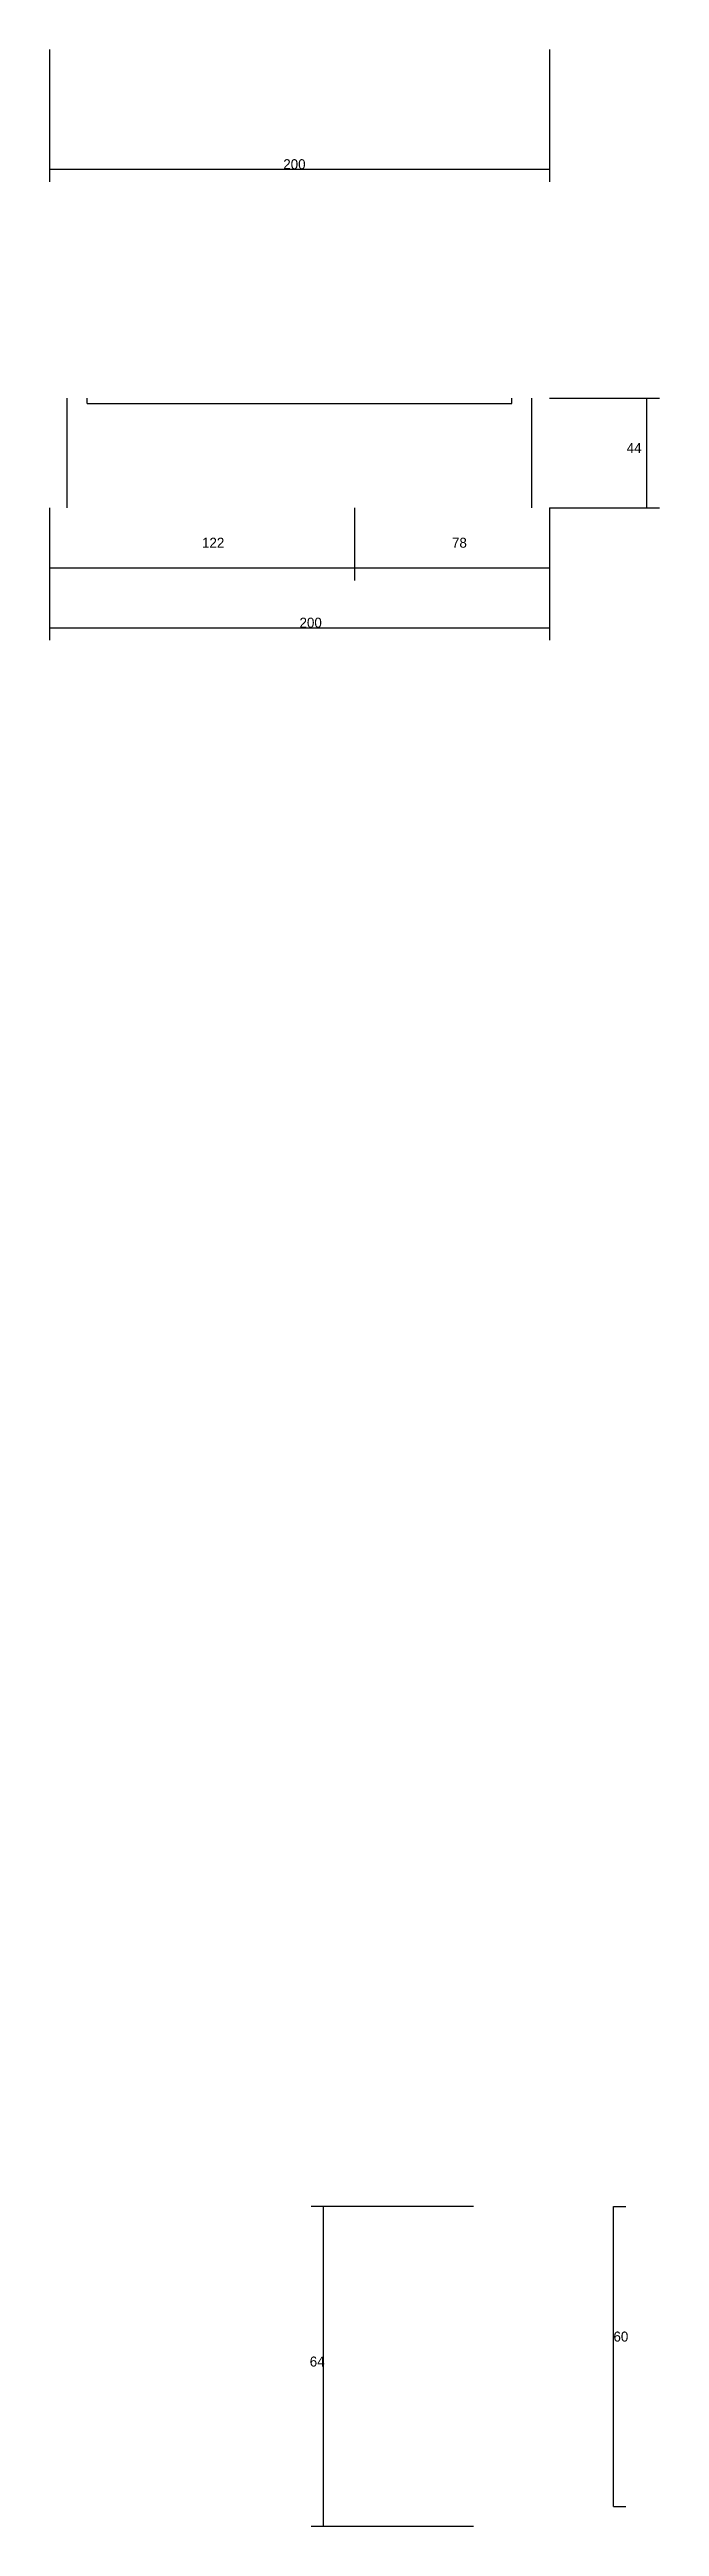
# Model space of a CAD drawing. Header units: metres. Extents: x 137287 to 143227, y 29598 to 30602.
# Drawn here: x 138865 to 139109, y 29598 to 30590 of the extents above; entities that cross this region are included whole.
import ezdxf

# ---------------------------------------------------------------- set-up
doc = ezdxf.new("R2010")
doc.units = ezdxf.units.M
for name, color, linetype in [('COTA', 4, 'Continuous'), ('Cota Seção (2x)', 4, 'Continuous'), ('SARR_2.2x7', 40, 'Continuous')]:
    doc.layers.add(name, color=color, linetype=linetype)

msp = doc.modelspace()

# ---------------------------------------------------------------- texts
at = {"layer": 'COTA'}
msp.add_text('64', height=4, dxfattribs=at).set_placement((138969.3, 29662.5))
at = {"layer": 'Cota Seção (2x)'}
for s, p in [('200', (138958.7, 30542)), ('44', (139096.1, 30428.4)), ('122', (138926.2, 30390.5)), ('78', (139026.2, 30390.5)), ('200', (138965.2, 30358.5)), ('60', (139090.8, 29672.5))]:
    msp.add_text(s, height=4, dxfattribs=at).set_placement(p)

# ---------------------------------------------------------------- linework, layer by layer
at = {"layer": 'COTA'}
for p, q in [((139034.8, 29726.5), (138969.8, 29726.5)), ((138974.8, 29598.5), (138974.8, 29726.5)), ((139034.8, 29598.5), (138969.8, 29598.5))]:
    msp.add_line(p, q, dxfattribs=at)
at = {"layer": 'Cota Seção (2x)'}
for p, q in [((138865.2, 30589.9), (138865.2, 30537)), ((139065.2, 30589.9), (139065.2, 30537)), ((138865.2, 30542), (139065.2, 30542)), ((139065.2, 30450.4), (139109.2, 30450.4)), ((139104.2, 30406.4), (139104.2, 30450.4)), ((138865.2, 30406.4), (138865.2, 30353.5)), ((138865.2, 30406.4), (138865.2, 30377.4)), ((138987.2, 30406.4), (138987.2, 30377.4)), ((138987.2, 30406.4), (138987.2, 30377.4)), ((139065.2, 30406.4), (139065.2, 30353.5)), ((139065.2, 30406.4), (139109.2, 30406.4)), ((139065.2, 30406.4), (139065.2, 30377.4)), ((138865.2, 30382.4), (138987.2, 30382.4)), ((138987.2, 30382.4), (139065.2, 30382.4)), ((138865.2, 30358.5), (139065.2, 30358.5)), ((139090.8, 29606.5), (139090.8, 29726.5)), ((139090.8, 29726.5), (139095.8, 29726.5)), ((139090.8, 29606.5), (139095.8, 29606.5))]:
    msp.add_line(p, q, dxfattribs=at)
at = {"layer": 'SARR_2.2x7'}
for p, q in [((138872.2, 30406.4), (138872.2, 30450.4)), ((138880.2, 30448.2), (138880.2, 30450.4)), ((138880.2, 30448.2), (138987.2, 30448.2)), ((138987.2, 30448.2), (139050.2, 30448.2)), ((139050.2, 30448.2), (139050.2, 30450.4)), ((139058.2, 30406.4), (139058.2, 30450.4))]:
    msp.add_line(p, q, dxfattribs=at)

msp.set_redraw_order([(e.dxf.handle, doc.entitydb.next_handle()) for e in msp.query("TEXT MTEXT ATTDEF DIMENSION ARC_DIMENSION")])  # texts and dimensions are drawn at this point

doc.saveas('drawing.dxf')
